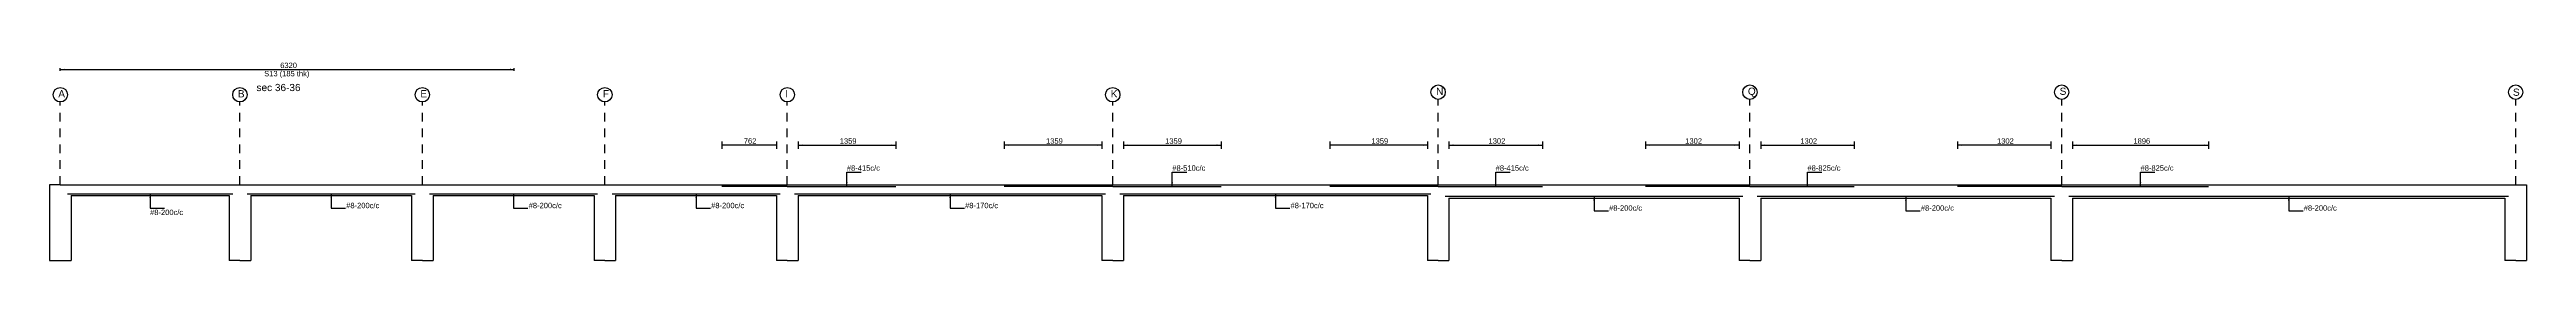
# Model space of a CAD drawing. Extents: x 0 to 119, y -5 to 121.
# Drawn here: x -0.15 to 34.33, y 100.83 to 103.58 of the extents above; entities that cross this region are included whole.
import ezdxf

# ---------------------------------------------------------------- set-up
doc = ezdxf.new("R2010")
doc.units = 0
doc.linetypes.add('ACAD_ISO02W100', pattern=[15, 12, -3])
for name, color, linetype in [('Axisline', 7, 'CONTINUOUS'), ('Axisline_Name', 1, 'CONTINUOUS'), ('LongBars', 1, 'CONTINUOUS'), ('Longsection', 2, 'CONTINUOUS'), ('Section_Name', 1, 'CONTINUOUS'), ('Slab_Bottom_Steel', 1, 'CONTINUOUS'), ('Slab_ID', 4, 'CONTINUOUS'), ('Slab_Top_Steel', 3, 'CONTINUOUS'), ('Span_Dim', 7, 'CONTINUOUS'), ('span_line', 7, 'CONTINUOUS'), ('Steel_Length', 7, 'CONTINUOUS')]:
    doc.layers.add(name, color=color, linetype=linetype)
doc.styles.add('STRUDS_Arial', font='ARIAL.TTF', dxfattribs={"height": 0.04})

msp = doc.modelspace()

# ---------------------------------------------------------------- linework, layer by layer
at = {"layer": 'Axisline', "linetype": 'ACAD_ISO02W100', "ltscale": 0.01}
for p, q in [((0, 101.88), (0, 103.03)), ((2.5, 101.88), (2.5, 103.03)), ((5.04, 101.88), (5.04, 103.03)), ((7.58, 101.88), (7.58, 103.03)), ((10.12, 101.88), (10.12, 103.03)), ((14.65, 101.88), (14.65, 103.03)), ((19.18, 101.88), (19.18, 103.065)), ((23.52, 101.88), (23.52, 103.065)), ((27.86, 101.88), (27.86, 103.065)), ((34.18, 101.88), (34.18, 103.065))]:
    msp.add_line(p, q, dxfattribs=at)
at = {"layer": 'Axisline'}
for centre in [(0, 103.13), (2.5, 103.13), (5.04, 103.13), (7.58, 103.13), (10.12, 103.13), (14.65, 103.13), (19.18, 103.165), (23.52, 103.165), (27.86, 103.165), (34.18, 103.165)]:
    msp.add_circle(centre, 0.1, dxfattribs=at)
at = {"layer": 'Longsection'}
for p, q in [((0, 101.88), (-0.15, 101.88)), ((-0.15, 101.88), (-0.15, 100.83)), ((0, 101.88), (2.5, 101.88)), ((0.15, 101.73), (2.35, 101.73)), ((0.15, 101.73), (0.15, 100.83)), ((2.35, 101.73), (2.35, 100.83)), ((2.5, 101.88), (5.04, 101.88)), ((2.65, 101.73), (4.89, 101.73)), ((2.65, 101.73), (2.65, 100.83)), ((4.89, 101.73), (4.89, 100.83)), ((5.04, 101.88), (7.58, 101.88)), ((5.19, 101.73), (7.43, 101.73)), ((5.19, 101.73), (5.19, 100.83)), ((7.43, 101.73), (7.43, 100.83)), ((7.58, 101.88), (10.12, 101.88)), ((7.73, 101.73), (9.97, 101.73)), ((7.73, 101.73), (7.73, 100.83)), ((9.97, 101.73), (9.97, 100.83)), ((10.12, 101.88), (14.65, 101.88)), ((10.27, 101.73), (14.5, 101.73)), ((10.27, 101.73), (10.27, 100.83)), ((14.5, 101.73), (14.5, 100.83)), ((14.65, 101.88), (19.18, 101.88)), ((14.8, 101.73), (19.03, 101.73)), ((14.8, 101.73), (14.8, 100.83)), ((19.03, 101.73), (19.03, 100.83)), ((19.18, 101.88), (23.52, 101.88)), ((23.52, 101.88), (27.86, 101.88)), ((27.86, 101.88), (34.18, 101.88)), ((34.18, 101.88), (34.33, 101.88)), ((34.33, 101.88), (34.33, 100.83)), ((19.33, 101.695), (23.37, 101.695)), ((19.33, 101.695), (19.33, 100.83)), ((23.37, 101.695), (23.37, 100.83)), ((23.67, 101.695), (27.71, 101.695)), ((23.67, 101.695), (23.67, 100.83)), ((27.71, 101.695), (27.71, 100.83)), ((28.01, 101.695), (34.03, 101.695)), ((28.01, 101.695), (28.01, 100.83)), ((34.03, 101.695), (34.03, 100.83)), ((-0.15, 100.83), (0, 100.83)), ((0, 100.83), (0.15, 100.83)), ((2.5, 100.83), (2.35, 100.83)), ((2.5, 100.83), (2.65, 100.83)), ((5.04, 100.83), (4.89, 100.83)), ((5.04, 100.83), (5.19, 100.83)), ((7.58, 100.83), (7.43, 100.83)), ((7.58, 100.83), (7.73, 100.83)), ((10.12, 100.83), (9.97, 100.83)), ((10.12, 100.83), (10.27, 100.83)), ((14.65, 100.83), (14.5, 100.83)), ((14.65, 100.83), (14.8, 100.83)), ((19.18, 100.83), (19.03, 100.83)), ((19.18, 100.83), (19.33, 100.83)), ((23.52, 100.83), (23.37, 100.83)), ((23.52, 100.83), (23.67, 100.83)), ((27.86, 100.83), (27.71, 100.83)), ((27.86, 100.83), (28.01, 100.83)), ((34.18, 100.83), (34.03, 100.83)), ((34.18, 100.83), (34.33, 100.83))]:
    msp.add_line(p, q, dxfattribs=at)
at = {"layer": 'Slab_Bottom_Steel'}
for p, q in [((0.1, 101.755), (2.4, 101.755)), ((1.25, 101.755), (1.25, 101.555)), ((2.6, 101.755), (4.94, 101.755)), ((3.77, 101.755), (3.77, 101.555)), ((5.14, 101.755), (7.48, 101.755)), ((6.31, 101.755), (6.31, 101.555)), ((7.68, 101.755), (10.02, 101.755)), ((8.85, 101.755), (8.85, 101.555)), ((10.22, 101.755), (14.55, 101.755)), ((12.385, 101.755), (12.385, 101.555)), ((14.75, 101.755), (19.08, 101.755)), ((16.915, 101.755), (16.915, 101.555)), ((19.28, 101.72), (23.42, 101.72)), ((21.35, 101.72), (21.35, 101.52)), ((23.62, 101.72), (27.76, 101.72)), ((25.69, 101.72), (25.69, 101.52)), ((27.96, 101.72), (34.08, 101.72)), ((31.02, 101.72), (31.02, 101.52)), ((1.25, 101.555), (1.45, 101.555)), ((3.77, 101.555), (3.97, 101.555)), ((6.31, 101.555), (6.51, 101.555)), ((8.85, 101.555), (9.05, 101.555)), ((12.385, 101.555), (12.585, 101.555)), ((16.915, 101.555), (17.115, 101.555)), ((21.35, 101.52), (21.55, 101.52)), ((25.69, 101.52), (25.89, 101.52)), ((31.02, 101.52), (31.22, 101.52))]:
    msp.add_line(p, q, dxfattribs=at)
for points in [[(1.25, 101.755), (1.24, 101.695), (1.25, 101.755), (1.26, 101.695)], [(3.77, 101.755), (3.76, 101.695), (3.77, 101.755), (3.78, 101.695)], [(6.31, 101.755), (6.3, 101.695), (6.31, 101.755), (6.32, 101.695)], [(8.85, 101.755), (8.84, 101.695), (8.85, 101.755), (8.86, 101.695)], [(12.385, 101.755), (12.375, 101.695), (12.385, 101.755), (12.395, 101.695)], [(16.915, 101.755), (16.905, 101.695), (16.915, 101.755), (16.925, 101.695)], [(21.35, 101.72), (21.34, 101.66), (21.35, 101.72), (21.36, 101.66)], [(25.69, 101.72), (25.68, 101.66), (25.69, 101.72), (25.7, 101.66)], [(31.02, 101.72), (31.01, 101.66), (31.02, 101.72), (31.03, 101.66)]]:
    msp.add_solid(points, dxfattribs=at)
at = {"layer": 'Slab_Top_Steel'}
for p, q in [((10.12, 101.855), (9.208, 101.855)), ((10.12, 101.855), (11.629, 101.855)), ((10.9495, 101.855), (10.9495, 102.055)), ((10.9495, 102.055), (11.1495, 102.055)), ((14.65, 101.855), (13.141, 101.855)), ((14.65, 101.855), (16.159, 101.855)), ((15.4795, 101.855), (15.4795, 102.055)), ((15.4795, 102.055), (15.6795, 102.055)), ((19.18, 101.855), (17.671, 101.855)), ((19.18, 101.855), (20.632, 101.855)), ((19.981, 101.855), (19.981, 102.055)), ((19.981, 102.055), (20.181, 102.055)), ((23.52, 101.855), (22.068, 101.855)), ((23.52, 101.855), (24.972, 101.855)), ((24.321, 101.855), (24.321, 102.055)), ((24.321, 102.055), (24.521, 102.055)), ((27.86, 101.855), (26.408, 101.855)), ((27.86, 101.855), (29.906, 101.855)), ((28.958, 101.855), (28.958, 102.055)), ((28.958, 102.055), (29.158, 102.055))]:
    msp.add_line(p, q, dxfattribs=at)
for points in [[(10.9495, 101.855), (10.9395, 101.915), (10.9495, 101.855), (10.9595, 101.915)], [(15.4795, 101.855), (15.4695, 101.915), (15.4795, 101.855), (15.4895, 101.915)], [(19.981, 101.855), (19.971, 101.915), (19.981, 101.855), (19.991, 101.915)], [(24.321, 101.855), (24.311, 101.915), (24.321, 101.855), (24.331, 101.915)], [(28.958, 101.855), (28.948, 101.915), (28.958, 101.855), (28.968, 101.915)]]:
    msp.add_solid(points, dxfattribs=at)
at = {"layer": 'Span_Line'}
for p, q in [((0, 103.46), (0, 103.5)), ((0, 103.48), (6.31999, 103.48)), ((6.31999, 103.46), (6.31999, 103.5))]:
    msp.add_line(p, q, dxfattribs=at)
for points in [[(0, 103.48), (0.06, 103.49), (0, 103.48), (0.06, 103.47)], [(6.31999, 103.48), (6.25999, 103.492), (6.31999, 103.48), (6.25999, 103.47)]]:
    msp.add_solid(points, dxfattribs=at)
at = {"layer": 'Steel_Length'}
for p, q in [((9.208, 102.48), (9.208, 102.38)), ((9.97, 102.43), (9.208, 102.43)), ((9.97, 102.48), (9.97, 102.38)), ((10.27, 102.48), (10.27, 102.38)), ((10.27, 102.43), (11.629, 102.43)), ((11.629, 102.48), (11.629, 102.38)), ((13.141, 102.48), (13.141, 102.38)), ((14.5, 102.43), (13.141, 102.43)), ((14.5, 102.48), (14.5, 102.38)), ((14.8, 102.48), (14.8, 102.38)), ((14.8, 102.43), (16.159, 102.43)), ((16.159, 102.48), (16.159, 102.38)), ((17.671, 102.48), (17.671, 102.38)), ((19.03, 102.43), (17.671, 102.43)), ((19.03, 102.48), (19.03, 102.38)), ((19.33, 102.48), (19.33, 102.38)), ((19.33, 102.43), (20.632, 102.43)), ((20.632, 102.48), (20.632, 102.38)), ((22.068, 102.48), (22.068, 102.38)), ((23.37, 102.43), (22.068, 102.43)), ((23.37, 102.48), (23.37, 102.38)), ((23.67, 102.48), (23.67, 102.38)), ((23.67, 102.43), (24.972, 102.43)), ((24.972, 102.48), (24.972, 102.38)), ((26.408, 102.48), (26.408, 102.38)), ((27.71, 102.43), (26.408, 102.43)), ((27.71, 102.48), (27.71, 102.38)), ((28.01, 102.48), (28.01, 102.38)), ((28.01, 102.43), (29.906, 102.43)), ((29.906, 102.48), (29.906, 102.38))]:
    msp.add_line(p, q, dxfattribs=at)
for points in [[(9.208, 102.43), (9.268, 102.44), (9.208, 102.43), (9.268, 102.42)], [(9.97, 102.43), (9.91, 102.44), (9.97, 102.43), (9.91, 102.42)], [(10.27, 102.43), (10.33, 102.44), (10.27, 102.43), (10.33, 102.42)], [(11.629, 102.43), (11.569, 102.44), (11.629, 102.43), (11.569, 102.42)], [(13.141, 102.43), (13.201, 102.44), (13.141, 102.43), (13.201, 102.42)], [(14.5, 102.43), (14.44, 102.44), (14.5, 102.43), (14.44, 102.42)], [(14.8, 102.43), (14.86, 102.44), (14.8, 102.43), (14.86, 102.42)], [(16.159, 102.43), (16.099, 102.44), (16.159, 102.43), (16.099, 102.42)], [(17.671, 102.43), (17.731, 102.44), (17.671, 102.43), (17.731, 102.42)], [(19.03, 102.43), (18.97, 102.44), (19.03, 102.43), (18.97, 102.42)], [(19.33, 102.43), (19.39, 102.44), (19.33, 102.43), (19.39, 102.42)], [(20.632, 102.43), (20.572, 102.44), (20.632, 102.43), (20.572, 102.42)], [(22.068, 102.43), (22.128, 102.44), (22.068, 102.43), (22.128, 102.42)], [(23.37, 102.43), (23.31, 102.44), (23.37, 102.43), (23.31, 102.42)], [(23.67, 102.43), (23.73, 102.44), (23.67, 102.43), (23.73, 102.42)], [(24.972, 102.43), (24.912, 102.44), (24.972, 102.43), (24.912, 102.42)], [(26.408, 102.43), (26.468, 102.44), (26.408, 102.43), (26.468, 102.42)], [(27.71, 102.43), (27.65, 102.44), (27.71, 102.43), (27.65, 102.42)], [(28.01, 102.43), (28.07, 102.44), (28.01, 102.43), (28.07, 102.42)], [(29.906, 102.43), (29.846, 102.44), (29.906, 102.43), (29.846, 102.42)]]:
    msp.add_solid(points, dxfattribs=at)

# ---------------------------------------------------------------- texts
at = {"layer": 'Axisline_Name', "style": 'STRUDS_Arial'}
for s, p in [('A', (-0.02813, 103.093)), ('B', (2.47187, 103.093)), ('E', (5.01188, 103.093)), ('F', (7.55188, 103.093)), ('I', (10.0919, 103.093)), ('K', (14.6219, 103.093)), ('N', (19.1519, 103.128)), ('Q', (23.4919, 103.128)), ('S', (27.8319, 103.128)), ('S', (34.1425, 103.115))]:
    msp.add_text(s, height=0.1, dxfattribs=at).set_placement(p)
at = {"layer": 'LongBars', "style": 'STRUDS_Arial'}
for s, p in [('#8-200c/c', (3.98, 101.555)), ('#8-200c/c', (6.52, 101.555)), ('#8-200c/c', (9.06, 101.555)), ('#8-170c/c', (12.595, 101.555)), ('#8-170c/c', (17.125, 101.555)), ('#8-200c/c', (21.56, 101.52)), ('#8-200c/c', (25.9, 101.52)), ('#8-200c/c', (31.23, 101.52))]:
    msp.add_text(s, height=0.075, dxfattribs=at).set_placement(p)
at = {"layer": 'Section_name', "style": 'STRUDS_Arial'}
msp.add_text('sec 36-36', height=0.1, dxfattribs=at).set_placement((2.731, 103.18))
at = {"layer": 'Slab_Bottom_Steel', "style": 'STRUDS_Arial'}
msp.add_text('#8-200c/c', height=0.075, dxfattribs=at).set_placement((1.25, 101.46))
at = {"layer": 'Slab_ID', "style": 'STRUDS_Arial'}
msp.add_text('S13 (185 thk)', height=0.075, dxfattribs=at).set_placement((2.83825, 103.385))
at = {"layer": 'Slab_Top_Steel', "style": 'STRUDS_Arial'}
for s, p in [('#8-415c/c', (10.9495, 102.075)), ('#8-510c/c', (15.4795, 102.075)), ('#8-415c/c', (19.981, 102.075)), ('#8-825c/c', (24.321, 102.075)), ('#8-825c/c', (28.958, 102.075))]:
    msp.add_text(s, height=0.075, dxfattribs=at).set_placement(p)
at = {"layer": 'Span_Dim', "style": 'STRUDS_Arial'}
msp.add_text('6320', height=0.075, dxfattribs=at).set_placement((3.061, 103.5))
at = {"layer": 'Steel_Length', "style": 'STRUDS_Arial'}
for s, p in [('762', (9.51475, 102.45)), ('1359', (10.8505, 102.45)), ('1359', (13.7215, 102.45)), ('1359', (15.3805, 102.45)), ('1359', (18.2515, 102.45)), ('1302', (19.882, 102.45)), ('1302', (22.62, 102.45)), ('1302', (24.222, 102.45)), ('1302', (26.96, 102.45)), ('1896', (28.859, 102.45))]:
    msp.add_text(s, height=0.075, dxfattribs=at).set_placement(p)

doc.saveas('drawing.dxf')
